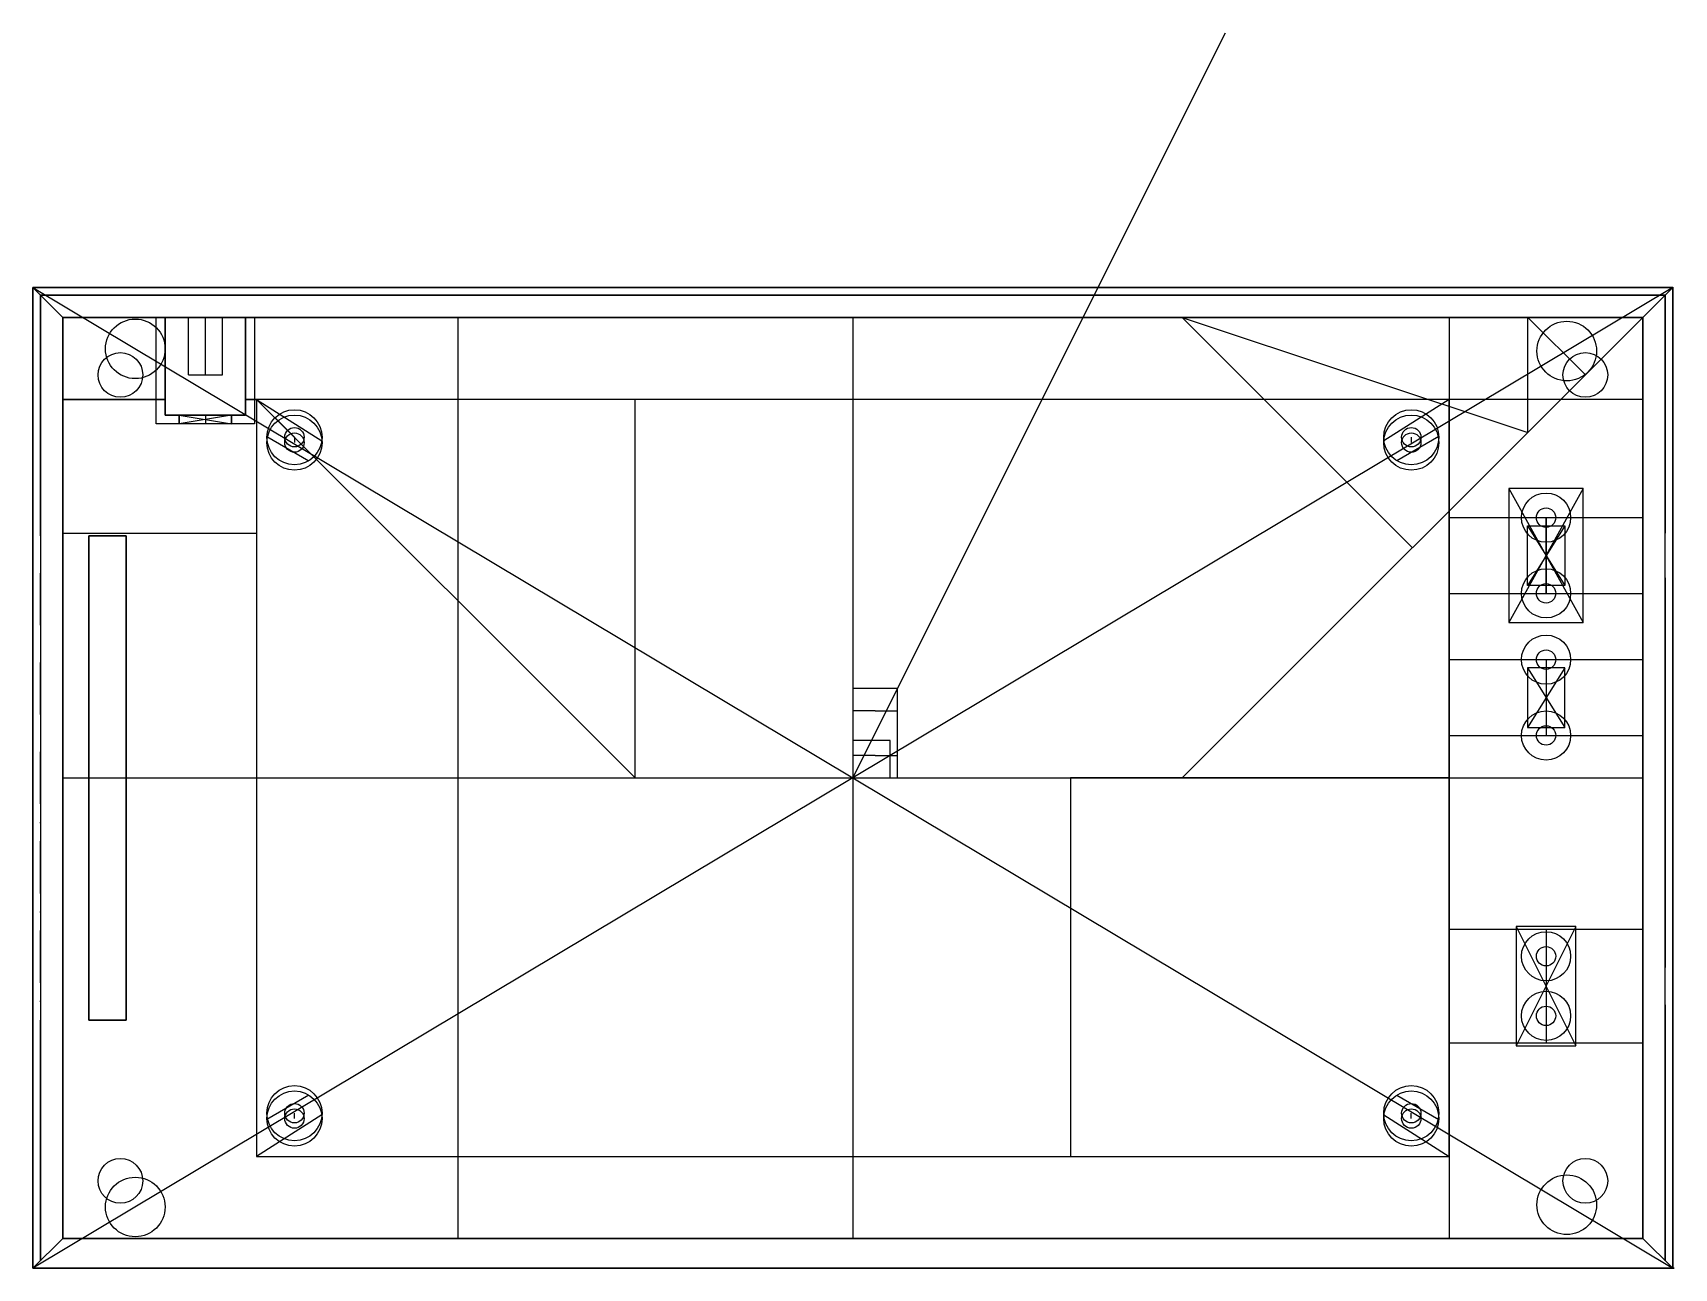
# Model space of a CAD drawing. Header units: centimetres. Extents: x -11 to 11, y -6.6 to 10.
import ezdxf

# ---------------------------------------------------------------- set-up
doc = ezdxf.new("R2010")
doc.units = ezdxf.units.CM
doc.header["$MEASUREMENT"] = 0
for name, color, linetype in [('Unteres Gehäuse v20_Sketch11', 7, 'Continuous'), ('Unteres Gehäuse v20_Sketch15', 7, 'Continuous'), ('Unteres Gehäuse v20_Sketch16', 7, 'Continuous'), ('Unteres Gehäuse v20_Sketch18', 7, 'Continuous'), ('Unteres Gehäuse v20_Sketch19', 7, 'Continuous'), ('Unteres Gehäuse v20_Sketch2', 7, 'Continuous'), ('Unteres Gehäuse v20_Sketch20', 7, 'Continuous'), ('Unteres Gehäuse v20_Sketch21', 7, 'Continuous'), ('Unteres Gehäuse v20_Sketch22', 7, 'Continuous'), ('Unteres Gehäuse v20_Sketch24', 7, 'Continuous'), ('Unteres Gehäuse v20_Sketch25', 7, 'Continuous'), ('Unteres Gehäuse v20_Sketch26', 7, 'Continuous'), ('Unteres Gehäuse v20_Sketch27', 7, 'Continuous'), ('Unteres Gehäuse v20_Sketch28', 7, 'Continuous'), ('Unteres Gehäuse v20_Sketch29', 7, 'Continuous'), ('Unteres Gehäuse v20_Sketch3', 7, 'Continuous'), ('Unteres Gehäuse v20_Sketch30', 7, 'Continuous'), ('Unteres Gehäuse v20_Sketch31', 7, 'Continuous'), ('Unteres Gehäuse v20_Sketch32', 7, 'Continuous'), ('Unteres Gehäuse v20_Sketch33', 7, 'Continuous'), ('Unteres Gehäuse v20_Sketch4', 7, 'Continuous'), ('Unteres Gehäuse v20_Sketch40', 7, 'Continuous'), ('Unteres Gehäuse v20_Sketch41', 7, 'Continuous'), ('Unteres Gehäuse v20_Sketch42', 7, 'Continuous'), ('Unteres Gehäuse v20_Sketch5', 7, 'Continuous'), ('Unteres Gehäuse v20_Sketch7', 7, 'Continuous'), ('Unteres Gehäuse v20_Sketch8', 7, 'Continuous'), ('Unteres Gehäuse v20_Sketch9', 7, 'Continuous')]:
    doc.layers.add(name, color=color, linetype=linetype)

msp = doc.modelspace()

# ---------------------------------------------------------------- linework, layer by layer
at = {"layer": 'Unteres Gehäuse v20_Sketch11'}
for p, q in [((0, 0.5), (0, 0)), ((0.5, 0.5), (0, 0.5)), ((0.5, 0), (0.5, 0.5)), ((0, 0), (0.5, 0))]:
    msp.add_line(p, q, dxfattribs=at)
msp.add_point((0, 0), dxfattribs=at)
at = {"layer": 'Unteres Gehäuse v20_Sketch15'}
msp.add_line((0, 0), (5, 10), dxfattribs=at)
msp.add_point((0, 0), dxfattribs=at)
at = {"layer": 'Unteres Gehäuse v20_Sketch16'}
for p, q in [((-10.6, 6.18, 0.25), (0, 6.18, 0.25)), ((-10.6, 6.18, 0.25), (-10.6, -6.18, 0.25)), ((-10.6, -6.18, 0.25), (-10.6, 6.18, 0.25)), ((10.6, 6.18, 0.25), (-10.6, 6.18, 0.25)), ((-5.3, 6.18, 0.25), (-5.3, -6.18, 0.25)), ((0, 6.18, 0.25), (0, -6.18, 0.25)), ((10.6, -6.18, 0.25), (10.6, 6.18, 0.25)), ((-10.25, 3.25, 0.25), (-10.25, -3.25, 0.25)), ((-9.75, 3.25, 0.25), (-10.25, 3.25, 0.25)), ((-9.75, -3.25, 0.25), (-9.75, 3.25, 0.25)), ((-10.25, -3.25, 0.25), (-9.75, -3.25, 0.25)), ((0, -6.18, 0.25), (-10.6, -6.18, 0.25)), ((-10.6, -6.18, 0.25), (10.6, -6.18, 0.25))]:
    msp.add_line(p, q, dxfattribs=at)
for centre, radius in [((-9.827, 5.408, 0.25), 0.3), ((9.827, 5.408, 0.25), 0.3), ((-7.492, 4.572, 0.25), 0.37), ((7.492, 4.572, 0.25), 0.37), ((-7.492, -4.572, 0.25), 0.37), ((7.492, -4.572, 0.25), 0.37), ((-9.827, -5.408, 0.25), 0.3), ((9.827, -5.408, 0.25), 0.3)]:
    msp.add_circle(centre, radius, dxfattribs=at)
msp.add_point((0, 0, 0.25), dxfattribs=at)
at = {"layer": 'Unteres Gehäuse v20_Sketch18'}
for p, q in [((-11, -6.58, 2.82), (-11, 6.58, 2.82)), ((-11, 6.58), (-11, -6.58)), ((-11, 6.58, 2.32), (-11, 6.58)), ((-11, 6.58), (-11, -6.58)), ((-11, -6.58, 2.33), (-11, 6.58, 2.33)), ((-11, 6.58, 2.82), (-11, 6.58)), ((-11, 6.58, 2.32), (-11, -6.58, 2.32)), ((-11, 5.556, 1.745), (-11, 6.58, 1.745)), ((-11, 4.532, 1.16), (-11, 6.58, 1.16)), ((-11, 5.556, 1.745), (-11, 5.556, 2.33)), ((-11, 4.532, 2.32), (-11, 4.532)), ((-11, 3.35, 1.58), (-11, 3.35, 0.98)), ((-11, 3.35, 0.98), (-11, 3, 0.98)), ((-11, -3.35, 1.58), (-11, 3.35, 1.58)), ((-11, 3.35, 0.98), (-11, -3.35, 0.98)), ((-11, 3.25, 0.98), (-11, 2.75, 0.98)), ((-11, 3.25, 0.98), (-11, 3.25, 2.82)), ((-11, 2.75, 2.82), (-11, 3.25, 2.82)), ((-11, 3.25, 2.82), (-11, 3.25, 0.98)), ((-11, 3, 0.98), (-11, 3.25, 0.98)), ((-11, 3, 0.98), (-11, 1.8, 0.98)), ((-11, 3, 0.98), (-11, 2.75, 0.98)), ((-11, 2.75, 0.98), (-11, 2.75, 2.82)), ((-11, 2.75, 0.98), (-11, 2.75, 2.82)), ((-11, 2.05, 0.98), (-11, 1.55, 0.98)), ((-11, 1.8, 0.98), (-11, 2.05, 0.98)), ((-11, 2.05, 2.82), (-11, 2.05, 0.98)), ((-11, 1.55, 2.82), (-11, 2.05, 2.82)), ((-11, 1.8, 0.98), (-11, 0.6, 0.98)), ((-11, 1.8, 0.98), (-11, 1.55, 0.98)), ((-11, 1.55, 0.98), (-11, 1.55, 2.82)), ((-11, 1.55, 0.98), (-11, 1.55, 2.82)), ((-11, 0.85, 0.98), (-11, 0.35, 0.98)), ((-11, 0.35, 2.82), (-11, 0.85, 2.82)), ((-11, 0.6, 0.98), (-11, 0.85, 0.98)), ((-11, 0.85, 2.82), (-11, 0.85, 0.98)), ((-11, 0.6, 0.98), (-11, -0.6, 0.98)), ((-11, 0.6, 0.98), (-11, 0.35, 0.98)), ((-11, 0.35, 0.98), (-11, 0.35, 2.82)), ((-11, 0.35, 0.98), (-11, 0.35, 2.82)), ((-11, 0), (-11, 0, 1.28)), ((-11, 0, 2.82), (-11, 0, 2.32)), ((-11, -0.6, 0.98), (-11, -0.35, 0.98)), ((-11, -0.35, 2.82), (-11, -0.35, 0.98)), ((-11, -0.85, 2.82), (-11, -0.35, 2.82)), ((-11, -0.35, 0.98), (-11, -0.85, 0.98)), ((-11, -0.6, 0.98), (-11, -1.8, 0.98)), ((-11, -0.6, 0.98), (-11, -0.85, 0.98)), ((-11, -0.85, 0.98), (-11, -0.85, 2.82)), ((-11, -0.85, 0.98), (-11, -0.85, 2.82)), ((-11, -1.8, 0.98), (-11, -1.55, 0.98)), ((-11, -1.55, 0.98), (-11, -2.05, 0.98)), ((-11, -1.55, 2.82), (-11, -1.55, 0.98)), ((-11, -2.05, 2.82), (-11, -1.55, 2.82)), ((-11, -1.8, 0.98), (-11, -3, 0.98)), ((-11, -1.8, 0.98), (-11, -2.05, 0.98)), ((-11, -2.05, 0.98), (-11, -2.05, 2.82)), ((-11, -2.05, 0.98), (-11, -2.05, 2.82)), ((-11, -3.25, 2.82), (-11, -2.75, 2.82)), ((-11, -2.75, 2.82), (-11, -2.75, 0.98)), ((-11, -3, 0.98), (-11, -2.75, 0.98)), ((-11, -2.75, 0.98), (-11, -3.25, 0.98)), ((-11, -3, 0.98), (-11, -3.35, 0.98)), ((-11, -3, 0.98), (-11, -3.25, 0.98)), ((-11, -3.25, 0.98), (-11, -3.25, 2.82)), ((-11, -3.25, 0.98), (-11, -3.25, 2.82)), ((-11, -3.35, 0.98), (-11, -3.35, 1.58)), ((-11, -6.58), (-11, -6.58, 2.32)), ((-11, -6.58), (-11, -6.58, 2.82))]:
    msp.add_line(p, q, dxfattribs=at)
at = {"layer": 'Unteres Gehäuse v20_Sketch18', "extrusion": (-1, 0, 0)}
for centre in [(-5.556, 2.038, 11), (5.556, 2.038, 11)]:
    msp.add_circle(centre, 0.13, dxfattribs=at)
for centre, start, end in [((-6.08, 2.32, 11), 178.8423, 180), ((6.08, 2.32, 11), 0, 1.1577)]:
    msp.add_arc(centre, 0.5, start, end, dxfattribs=at)
at = {"layer": 'Unteres Gehäuse v20_Sketch18'}
for p in [(-11, 0, 1.28), (-11, 0)]:
    msp.add_point(p, dxfattribs=at)
at = {"layer": 'Unteres Gehäuse v20_Sketch19'}
for p, q in [((-11, -6.58), (0, -6.58)), ((-11, -6.58, 2.32), (-11, -6.58)), ((-11, -6.58, 2.32), (-11, -6.58)), ((0, -6.58, 2.32), (-11, -6.58, 2.32)), ((-11, -6.58), (11, -6.58)), ((11, -6.58, 2.32), (-11, -6.58, 2.32)), ((-11, -6.58, 2.32), (-5.5, -6.58)), ((-5.5, -6.58, 2.32), (-11, -6.58)), ((-5.5, -6.58, 1.16), (-11, -6.58, 1.16)), ((-8.25, -6.58, 1.16), (-8.25, -6.58, 2.32)), ((-5.5, -6.58), (-5.5, -6.58, 2.32)), ((0, -6.58), (0, -6.58, 2.32)), ((11, -6.58), (11, -6.58, 2.32))]:
    msp.add_line(p, q, dxfattribs=at)
at = {"layer": 'Unteres Gehäuse v20_Sketch19', "extrusion": (-4.03717e-17, -1, 0)}
msp.add_circle((-8.25, 1.74, 6.58), 0.4, dxfattribs=at)
at = {"layer": 'Unteres Gehäuse v20_Sketch19'}
msp.add_point((0, -6.58), dxfattribs=at)
at = {"layer": 'Unteres Gehäuse v20_Sketch2'}
for p, q in [((-11, 6.58, 0.25), (-11, -6.58, 0.25)), ((11, 6.58, 0.25), (-11, 6.58, 0.25)), ((11, -6.58, 0.25), (11, 6.58, 0.25)), ((-8, 5.08, 0.25), (-7.492, 4.572, 0.25)), ((-2.92, 0, 0.25), (-8, 5.08, 0.25)), ((-8, 5.08, 0.25), (-8, -5.08, 0.25)), ((8, 5.08, 0.25), (-8, 5.08, 0.25)), ((-2.92, 0, 0.25), (-2.92, 5.08, 0.25)), ((0, 5.08, 0.25), (0, -5.08, 0.25)), ((8, -5.08, 0.25), (8, 5.08, 0.25)), ((-8, 0, 0.25), (-2.92, 0, 0.25)), ((-8, 0, 0.25), (8, 0, 0.25)), ((-8, -5.08, 0.25), (8, -5.08, 0.25)), ((-11, -6.58, 0.25), (11, -6.58, 0.25))]:
    msp.add_line(p, q, dxfattribs=at)
for centre, radius in [((-9.627, 5.759, 0.25), 0.4), ((9.578, 5.729, 0.25), 0.4), ((-7.492, 4.572, 0.25), 0.37), ((7.492, 4.572, 0.25), 0.37), ((-7.492, 4.572, 0.25), 0.13), ((7.492, 4.572, 0.25), 0.13), ((-7.492, -4.572, 0.25), 0.37), ((7.492, -4.572, 0.25), 0.37), ((-7.492, -4.572, 0.25), 0.13), ((7.492, -4.572, 0.25), 0.13), ((-9.627, -5.759, 0.25), 0.4), ((9.578, -5.729, 0.25), 0.4)]:
    msp.add_circle(centre, radius, dxfattribs=at)
msp.add_point((0, 0, 0.25), dxfattribs=at)
msp.add_point((0, 0, 0.25), dxfattribs=at)
at = {"layer": 'Unteres Gehäuse v20_Sketch20'}
for p, q in [((10.6, 6.18, 0.25), (-10.6, 6.18, 0.25)), ((-10.6, 6.18, 0.25), (-10.6, -6.18, 0.25)), ((10.6, 6.18, 0.25), (8, 6.18, 0.25)), ((8, 6.18, 0.25), (8, -6.18, 0.25)), ((10.6, -6.18, 0.25), (10.6, 6.18, 0.25)), ((10.6, -6.18, 0.25), (10.6, 6.18, 0.25)), ((-8, 5.08, 0.25), (-8, -5.08, 0.25)), ((-8, 5.08, 0.25), (-7.125, 4.524, 0.25)), ((8, 5.08, 0.25), (-8, 5.08, 0.25)), ((8, 5.08, 0.25), (7.125, 4.524, 0.25)), ((8, -5.08, 0.25), (8, 5.08, 0.25)), ((8, 5.08, 0.25), (8, 3.493, 0.25)), ((8, 3.493, 0.25), (10.6, 3.493, 0.25)), ((8, 3.493, 0.25), (8, 2.477, 0.25)), ((9.55, 3.385, 0.25), (9.05, 2.584, 0.25)), ((9.05, 3.385, 0.25), (9.55, 3.385, 0.25)), ((9.05, 2.584, 0.25), (9.05, 3.385, 0.25)), ((9.05, 3.385, 0.25), (9.55, 2.584, 0.25)), ((9.3, 2.477, 0.25), (9.3, 3.493, 0.25)), ((9.55, 3.385, 0.25), (9.55, 2.584, 0.25)), ((-10.25, 3.25, 0.25), (-9.75, 3.25, 0.25)), ((-10.25, -3.25, 0.25), (-10.25, 3.25, 0.25)), ((-9.75, 3.25, 0.25), (-9.75, -3.25, 0.25)), ((8, 2.477, 0.25), (8, 1.587, 0.25)), ((8, 2.477, 0.25), (10.6, 2.477, 0.25)), ((9.55, 2.584, 0.25), (9.05, 2.584, 0.25)), ((8, 1.587, 0.25), (8, 0.57, 0.25)), ((8, 1.587, 0.25), (10.6, 1.587, 0.25)), ((9.3, 1.587, 0.25), (9.3, 0.57, 0.25)), ((9.05, 1.478, 0.25), (9.55, 0.678, 0.25)), ((9.55, 1.478, 0.25), (9.05, 0.678, 0.25)), ((9.55, 1.478, 0.25), (9.05, 1.478, 0.25)), ((9.05, 1.478, 0.25), (9.05, 0.678, 0.25)), ((9.55, 0.678, 0.25), (9.55, 1.478, 0.25)), ((9.05, 0.678, 0.25), (9.55, 0.678, 0.25)), ((8, 0.57, 0.25), (10.6, 0.57, 0.25)), ((8, 0, 0.25), (2.92, 0, 0.25)), ((2.92, 0, 0.25), (2.92, -5.08, 0.25)), ((8, -2.032, 0.25), (10.6, -2.032, 0.25)), ((8, -3.556, 0.25), (8, -2.032, 0.25)), ((9.3, -2.032, 0.25), (9.3, -2.394, 0.25)), ((9.3, -2.394, 0.25), (9.3, -3.194, 0.25)), ((-9.75, -3.25, 0.25), (-10.25, -3.25, 0.25)), ((9.3, -3.194, 0.25), (9.3, -3.556, 0.25)), ((8, -3.556, 0.25), (10.6, -3.556, 0.25)), ((8, -5.08, 0.25), (8, -3.556, 0.25)), ((-7.125, -4.524, 0.25), (-8, -5.08, 0.25)), ((7.125, -4.524, 0.25), (8, -5.08, 0.25)), ((-8, -5.08, 0.25), (8, -5.08, 0.25)), ((-10.6, -6.18, 0.25), (10.6, -6.18, 0.25)), ((8, -6.18, 0.25), (10.6, -6.18, 0.25))]:
    msp.add_line(p, q, dxfattribs=at)
for centre, radius in [((-9.827, 5.408, 0.25), 0.3), ((9.827, 5.408, 0.25), 0.3), ((-7.492, 4.572, 0.25), 0.37), ((7.492, 4.572, 0.25), 0.37), ((9.3, 3.493, 0.25), 0.33), ((9.3, 3.493, 0.25), 0.13), ((9.3, 2.477, 0.25), 0.33), ((9.3, 2.477, 0.25), 0.13), ((9.3, 1.587, 0.25), 0.33), ((9.3, 1.587, 0.25), 0.13), ((9.3, 0.57, 0.25), 0.33), ((9.3, 0.57, 0.25), 0.13), ((9.3, -2.394, 0.25), 0.33), ((9.3, -2.394, 0.25), 0.13), ((9.3, -3.194, 0.25), 0.33), ((9.3, -3.194, 0.25), 0.13), ((-7.492, -4.572, 0.25), 0.37), ((7.492, -4.572, 0.25), 0.37), ((-9.827, -5.408, 0.25), 0.3), ((9.827, -5.408, 0.25), 0.3)]:
    msp.add_circle(centre, radius, dxfattribs=at)
for p in [(9.3, 2.985, 0.25), (9.3, 1.078, 0.25), (0, 0, 0.25)]:
    msp.add_point(p, dxfattribs=at)
at = {"layer": 'Unteres Gehäuse v20_Sketch21'}
for p, q in [((-11, 6.58, 1.165), (-11, -6.58, 1.16)), ((-11, 6.58, 2.33), (-11, -6.58, 2.33)), ((-11, 6.58), (-11, -6.58)), ((-11, 3.25, 2.33), (-11, 6.58, 2.33)), ((-11, 6.58, 2.32), (-11, 6.58)), ((-11, -6.58), (-11, 6.58)), ((-11, 6.58), (-11, 6.58, 2.33)), ((-11, 2.75, 0.98), (-11, 3.25, 0.98)), ((-11, 3.25, 0.98), (-11, 3.25, 2.33)), ((-11, 3, 0.98), (-11, 3, 1.23)), ((-11, 2.75, 2.33), (-11, 2.75, 0.98)), ((-11, 2.05, 2.33), (-11, 2.75, 2.33)), ((-11, 2.05, 0.98), (-11, 2.05, 2.33)), ((-11, 1.55, 0.98), (-11, 2.05, 0.98)), ((-11, 1.8, 0.98), (-11, 1.8, 1.23)), ((-11, 1.55, 2.33), (-11, 1.55, 0.98)), ((-11, 0.85, 2.33), (-11, 1.55, 2.33)), ((-11, 0.85, 0.98), (-11, 0.85, 2.33)), ((-11, 0.35, 0.98), (-11, 0.85, 0.98)), ((-11, 0.6, 0.98), (-11, 0.6, 1.23)), ((-11, 0.35, 2.33), (-11, 0.35, 0.98)), ((-11, -0.35, 2.33), (-11, 0.35, 2.33)), ((-11, -0.35, 0.98), (-11, -0.35, 2.33)), ((-11, -0.85, 0.98), (-11, -0.35, 0.98)), ((-11, -0.6, 0.98), (-11, -0.6, 1.23)), ((-11, -1.55, 2.33), (-11, -0.85, 2.33)), ((-11, -0.85, 2.33), (-11, -0.85, 0.98)), ((-11, -1.55, 0.98), (-11, -1.55, 2.33)), ((-11, -2.05, 0.98), (-11, -1.55, 0.98)), ((-11, -1.8, 0.98), (-11, -1.8, 1.23)), ((-11, -2.05, 2.33), (-11, -2.05, 0.98)), ((-11, -2.75, 2.33), (-11, -2.05, 2.33)), ((-11, -3.25, 0.98), (-11, -2.75, 0.98)), ((-11, -2.75, 0.98), (-11, -2.75, 2.33)), ((-11, -3, 0.98), (-11, -3, 1.23)), ((-11, -6.58, 2.33), (-11, -3.25, 2.33)), ((-11, -3.25, 2.33), (-11, -3.25, 0.98)), ((-11, -6.58, 2.33), (-11, -6.58)), ((-11, -6.58), (-11, -6.58, 2.32))]:
    msp.add_line(p, q, dxfattribs=at)
at = {"layer": 'Unteres Gehäuse v20_Sketch21', "extrusion": (-1, 0, 0)}
for centre in [(-5.556, 2.038, 11), (5.556, 2.038, 11)]:
    msp.add_circle(centre, 0.13, dxfattribs=at)
for centre, radius, start, end in [((-6.08, 2.32, 11), 0.5, 178.8423, 180), ((-3, 1.23, 11), 0.25, 180, 0), ((-1.8, 1.23, 11), 0.25, 180, 0), ((-0.6, 1.23, 11), 0.25, 180, 0), ((0.6, 1.23, 11), 0.25, 180, 0), ((1.8, 1.23, 11), 0.25, 180, 0), ((3, 1.23, 11), 0.25, 180, 0), ((6.08, 2.32, 11), 0.5, 0, 1.1577)]:
    msp.add_arc(centre, radius, start, end, dxfattribs=at)
at = {"layer": 'Unteres Gehäuse v20_Sketch21'}
msp.add_point((-11, 0), dxfattribs=at)
at = {"layer": 'Unteres Gehäuse v20_Sketch22'}
for p, q in [((11, 6.58), (11, 6.58, 2.32)), ((11, 6.58, 2.33), (11, -6.58, 2.33)), ((11, -6.58), (11, 6.58)), ((11, -5.08, 0.42), (11, 5.08, 0.42)), ((11, 5.08), (11, 5.08, 0.42)), ((11, 0), (11, 5.08)), ((11, 5.08, 0.42), (11, 5.08, 2.82)), ((11, 5.08), (11, 5.08, 2.82)), ((11, 5.08, 0.42), (11, 3.493, 0.42)), ((11, 5.08, 0.42), (11, -5.08, 0.42)), ((11, 5.08, 2.82), (11, -5.08, 2.82)), ((11, 3.493, 0.42), (11, 2.985, 0.42)), ((11, 3.284, 2.82), (11, 2.684, 2.82)), ((11, 3.284, 2.82), (11, 2.684, 0.42)), ((11, 2.684, 2.82), (11, 3.284, 0.42)), ((11, 2.684, 0.42), (11, 3.284, 0.42)), ((11, 3.284, 1.28), (11, 3.284, 2.82)), ((11, 2.985, 0.42), (11, 2.985, 1.28)), ((11, 2.985, 0.42), (11, 2.985, 2.82)), ((11, 2.985, 1.28), (11, 1.078, 1.28)), ((11, 2.684, 2.82), (11, 2.684, 1.28)), ((11, 1.378, 1.28), (11, 1.378, 2.82)), ((11, 0.778, 0.42), (11, 1.378, 0.42)), ((11, 1.378, 2.82), (11, 0.778, 2.82)), ((11, 1.378, 2.82), (11, 0.778, 0.42)), ((11, 0.778, 2.82), (11, 1.378, 0.42)), ((11, 1.078, 0.42), (11, 1.078, 2.82)), ((11, 0.778, 2.82), (11, 0.778, 1.28)), ((11, 0), (11, 0, 0.42)), ((11, 0), (11, -5.08)), ((11, -2.794, 0.42), (11, -2.032, 0.42)), ((11, -2.032, 0.42), (11, -2.032, 2.82)), ((11, -2.544, 2.82), (11, -3.044, 2.82)), ((11, -3.044, 0.42), (11, -2.544, 0.42)), ((11, -2.544, 1.26), (11, -2.544, 2.82)), ((11, -2.794, 0.42), (11, -3.556, 0.42)), ((11, -2.794, 0.42), (11, -2.794, 1.01)), ((11, -2.794, 1.01), (11, -2.794, 1.26)), ((11, -5.08, 0.42), (11, -2.794, 0.42)), ((11, -3.044, 2.82), (11, -3.044, 1.26)), ((11, -5.08), (11, -5.08, 0.42)), ((11, -5.08, 2.82), (11, -5.08, 0.42)), ((11, -6.58, 2.32), (11, -6.58))]:
    msp.add_line(p, q, dxfattribs=at)
at = {"layer": 'Unteres Gehäuse v20_Sketch22', "extrusion": (1, 0, 0)}
for centre in [(5.556, 2.038, 11), (-5.556, 2.038, 11)]:
    msp.add_circle(centre, 0.13, dxfattribs=at)
for centre, radius, start, end in [((6.08, 2.32, 11), 0.5, 0, 1.1577), ((2.985, 1.28, 11), 0.3, 180, 0), ((1.078, 1.28, 11), 0.3, 180, 0), ((-2.794, 1.26, 11), 0.25, 180, 0), ((-6.08, 2.32, 11), 0.5, 178.8423, 180)]:
    msp.add_arc(centre, radius, start, end, dxfattribs=at)
at = {"layer": 'Unteres Gehäuse v20_Sketch22'}
for p in [(11, 2.985, 1.62), (11, 1.078, 1.62), (11, 0)]:
    msp.add_point(p, dxfattribs=at)
at = {"layer": 'Unteres Gehäuse v20_Sketch24'}
for p, q in [((11, -6.58), (-11.002, -6.58)), ((-11.002, -6.58), (-11.002, -6.58, 2.833)), ((-11.002, -6.58, 2.833), (11, -6.58, 2.833)), ((-11, -6.58), (11, -6.58)), ((11, -6.58, 2.32), (-11, -6.58, 2.32)), ((-11, -6.58, 2.32), (-11, -6.58)), ((-0.001, -6.58), (-8.001, -6.58)), ((-8.001, -6.58), (7.999, -6.58)), ((7.999, -6.58, 2.833), (-8.001, -6.58, 2.833)), ((-8.001, -6.58, 2.833), (-8.001, -6.58)), ((-0.001, -6.58), (7.999, -6.58)), ((3.935, -6.58, 1.01), (0.129, -6.58, 1.01)), ((0.379, -6.58, 0.76), (0.129, -6.58, 0.76)), ((0.629, -6.58, 2.833), (0.129, -6.58, 2.833)), ((0.129, -6.58, 1.01), (0.629, -6.58, 1.01)), ((0.129, -6.58, 2.833), (0.129, -6.58, 1.01)), ((0.379, -6.58, 2.833), (0.629, -6.58, 2.833)), ((0.379, -6.58, 0.76), (0.379, -6.58, 2.833)), ((1.907, -6.58, 0.76), (0.379, -6.58, 0.76)), ((0.629, -6.58, 1.01), (0.629, -6.58, 2.833)), ((2.407, -6.58, 2.833), (1.907, -6.58, 2.833)), ((1.907, -6.58, 1.01), (2.407, -6.58, 1.01)), ((1.907, -6.58, 2.833), (1.907, -6.58, 1.01)), ((2.157, -6.58, 2.833), (2.407, -6.58, 2.833)), ((2.157, -6.58, 0.76), (2.157, -6.58, 2.833)), ((3.935, -6.58, 0.76), (2.407, -6.58, 0.76)), ((2.407, -6.58, 1.01), (2.407, -6.58, 2.833)), ((3.935, -6.58, 0.76), (3.685, -6.58, 0.76)), ((4.185, -6.58, 2.833), (3.685, -6.58, 2.833)), ((3.935, -6.58, 1.01), (3.685, -6.58, 1.01)), ((3.685, -6.58, 2.833), (3.685, -6.58, 1.01)), ((3.935, -6.58, 2.833), (4.185, -6.58, 2.833)), ((3.935, -6.58, 1.01), (4.185, -6.58, 1.01)), ((3.935, -6.58), (3.935, -6.58, 1.01)), ((3.935, -6.58), (3.935, -6.58, 0.76)), ((3.935, -6.58), (3.935, -6.58, 2.833)), ((7.999, -6.58), (3.935, -6.58)), ((4.185, -6.58, 1.01), (4.185, -6.58, 2.833)), ((7.999, -6.58), (7.999, -6.58, 2.833)), ((11, -6.58, 2.833), (11, -6.58)), ((11, -6.58), (11, -6.58, 2.32))]:
    msp.add_line(p, q, dxfattribs=at)
at = {"layer": 'Unteres Gehäuse v20_Sketch24', "extrusion": (-4.03717e-17, -1, 0)}
msp.add_circle((-8.25, 1.74, 6.58), 0.4, dxfattribs=at)
at = {"layer": 'Unteres Gehäuse v20_Sketch25'}
for p, q in [((11.019, -6.58, 3.987), (-11, -6.58, 3.987)), ((-11, -6.58, 0.01), (11.019, -6.58, 0.01)), ((11, -6.58, 2.33), (-11, -6.58, 2.33)), ((-11, -6.58, 0.01), (11, -6.58, 0.01)), ((-11, -6.58, 2.33), (-11, -6.58, 0.01)), ((-11, -6.58, 3.987), (-11, -6.58, 0.01)), ((11, -6.58, 0.01), (11, -6.58, 2.33)), ((11.019, -6.58, 0.01), (11.019, -6.58, 3.987))]:
    msp.add_line(p, q, dxfattribs=at)
at = {"layer": 'Unteres Gehäuse v20_Sketch25', "extrusion": (-4.03717e-17, -1, 0)}
msp.add_circle((-8.25, 1.75, 6.58), 0.4, dxfattribs=at)
at = {"layer": 'Unteres Gehäuse v20_Sketch25'}
msp.add_point((0, -6.58), dxfattribs=at)
at = {"layer": 'Unteres Gehäuse v20_Sketch26'}
for p, q in [((11, -6.48, 0.01), (11, 6.587, 0.01)), ((11, 6.587, 0.01), (11, 6.587, 3.976)), ((11, 6.587, 3.976), (11, -6.48, 3.976)), ((11, 6.58, 0.01), (11, 6.58, 2.33)), ((11, -6.48, 0.01), (11, 6.58, 0.01)), ((11, 6.58, 2.34), (11, 3.284, 2.34)), ((11, 3.284, 2.34), (11, 3.284, 1.29)), ((11, 2.684, 2.34), (11, 1.378, 2.34)), ((11, 2.684, 1.29), (11, 2.684, 2.34)), ((11, 1.378, 2.34), (11, 1.378, 1.29)), ((11, 0.778, 1.29), (11, 0.778, 2.34)), ((11, 0.778, 2.34), (11, -2.544, 2.34)), ((11, -2.544, 2.34), (11, -2.544, 1.27)), ((11, -3.044, 1.27), (11, -3.044, 2.34)), ((11, -3.044, 2.34), (11, -6.48, 2.34)), ((11, -6.48, 2.34), (11, -6.48, 0.01)), ((11, -6.48, 3.976), (11, -6.48, 0.01))]:
    msp.add_line(p, q, dxfattribs=at)
at = {"layer": 'Unteres Gehäuse v20_Sketch26', "extrusion": (1, 0, 0)}
for centre in [(5.556, 2.047, 11), (-5.556, 2.047, 11)]:
    msp.add_circle(centre, 0.13, dxfattribs=at)
for centre, radius, start, end in [((6.08, 2.33, 11), 0.5, 0, 1.1577), ((2.985, 1.29, 11), 0.3, 180, 0), ((1.078, 1.29, 11), 0.3, 180, 0), ((-2.794, 1.27, 11), 0.25, 180, 360)]:
    msp.add_arc(centre, radius, start, end, dxfattribs=at)
at = {"layer": 'Unteres Gehäuse v20_Sketch26'}
msp.add_point((11, 0), dxfattribs=at)
at = {"layer": 'Unteres Gehäuse v20_Sketch27'}
for p, q in [((-11.002, 6.58, 0.01), (-11.002, 6.58, 3)), ((10.9, 6.58, 0.01), (-11.002, 6.58, 0.01)), ((-11.002, 6.58, 3), (10.9, 6.58, 3)), ((-11, 6.58, 0.01), (-11, 6.58, 2.33)), ((10.9, 6.58, 0.01), (-11, 6.58, 0.01)), ((-11, 6.58, 2.33), (10.9, 6.58, 2.33)), ((10.9, 6.58, 2.33), (10.9, 6.58, 0.01)), ((10.9, 6.58, 3), (10.9, 6.58, 0.01))]:
    msp.add_line(p, q, dxfattribs=at)
msp.add_point((0, 6.58), dxfattribs=at)
at = {"layer": 'Unteres Gehäuse v20_Sketch28'}
for p, q in [((-11, 3.25, 2.34), (-11, 6.48, 2.34)), ((-11, 6.48, 0.01), (-11, -6.48, 0.01)), ((-11, 6.48, 0.01), (-11, -6.499, 0.01)), ((-11, -6.499, 3.262), (-11, 6.48, 3.262)), ((-11, 6.48, 3.262), (-11, 6.48, 0.01)), ((-11, 6.48, 2.34), (-11, 6.48, 0.01)), ((-11, 3.25, 1.24), (-11, 3.25, 2.34)), ((-11, 2.75, 2.34), (-11, 2.75, 1.24)), ((-11, 2.05, 2.34), (-11, 2.75, 2.34)), ((-11, 2.05, 1.24), (-11, 2.05, 2.34)), ((-11, 0.85, 2.34), (-11, 1.55, 2.34)), ((-11, 1.55, 2.34), (-11, 1.55, 1.24)), ((-11, 0.85, 1.24), (-11, 0.85, 2.34)), ((-11, -0.35, 2.34), (-11, 0.35, 2.34)), ((-11, 0.35, 2.34), (-11, 0.35, 1.24)), ((-11, -0.35, 1.24), (-11, -0.35, 2.34)), ((-11, -0.607, 0.99), (-11, -0.593, 0.99)), ((-11, -0.85, 2.34), (-11, -0.85, 1.23)), ((-11, -1.55, 2.34), (-11, -0.85, 2.34)), ((-11, -1.55, 1.24), (-11, -1.55, 2.34)), ((-11, -1.807, 0.99), (-11, -1.793, 0.99)), ((-11, -2.75, 2.34), (-11, -2.05, 2.34)), ((-11, -2.05, 2.34), (-11, -2.05, 1.23)), ((-11, -2.75, 1.24), (-11, -2.75, 2.34)), ((-11, -3.007, 0.99), (-11, -2.993, 0.99)), ((-11, -6.48, 2.34), (-11, -3.25, 2.34)), ((-11, -3.25, 2.34), (-11, -3.25, 1.23)), ((-11, -6.48, 0.01), (-11, -6.48, 2.34)), ((-11, -6.499, 0.01), (-11, -6.499, 3.262))]:
    msp.add_line(p, q, dxfattribs=at)
at = {"layer": 'Unteres Gehäuse v20_Sketch28', "extrusion": (-1, 0, 0)}
for centre in [(-5.556, 2.047, 11), (5.556, 2.047, 11)]:
    msp.add_circle(centre, 0.13, dxfattribs=at)
for centre, start, end in [((-3, 1.24, 11), 180, 0), ((-1.8, 1.24, 11), 180, 0), ((-0.6, 1.24, 11), 180, 0), ((0.6, 1.24, 11), 180, 268.4126), ((0.6, 1.24, 11), 271.5874, 357.7553), ((1.8, 1.24, 11), 180, 268.4126), ((1.8, 1.24, 11), 271.5874, 357.7553), ((3, 1.24, 11), 180, 268.4126), ((3, 1.24, 11), 271.5874, 357.7553)]:
    msp.add_arc(centre, 0.25, start, end, dxfattribs=at)
at = {"layer": 'Unteres Gehäuse v20_Sketch28'}
msp.add_point((-11, 0), dxfattribs=at)
at = {"layer": 'Unteres Gehäuse v20_Sketch29'}
for p, q in [((10.9, 6.48, 0.01), (10.9, 6.48, 2.63)), ((10.9, -6.48, 0.01), (10.9, 6.48, 0.01)), ((10.9, 6.472, 2.64), (10.9, 3.284, 2.64)), ((10.9, 5.556, 2.047), (10.9, 5.686, 2.047)), ((10.9, 5.686, 2.51), (10.9, 5.426, 2.51)), ((10.9, 5.426, 1.747), (10.9, 5.686, 1.747)), ((10.9, 5.686, 2.047), (10.9, 5.686, 1.747)), ((10.9, 5.426, 2.347), (10.9, 5.686, 2.347)), ((10.9, 5.686, 2.64), (10.9, 5.686, 2.51)), ((10.9, 5.686, 2.047), (10.9, 5.686, 2.64)), ((10.9, 5.426, 2.047), (10.9, 5.426, 2.64)), ((10.9, 5.426, 2.047), (10.9, 5.426, 1.747)), ((10.9, 5.426, 2.047), (10.9, 5.426, 2.347)), ((10.9, 3.284, 2.64), (10.9, 3.284, 1.29)), ((10.9, 2.684, 1.29), (10.9, 2.684, 2.64)), ((10.9, 2.684, 2.64), (10.9, 1.378, 2.64)), ((10.9, 1.378, 2.64), (10.9, 1.378, 1.29)), ((10.9, 0.778, 2.64), (10.9, -2.544, 2.64)), ((10.9, 0.778, 1.29), (10.9, 0.778, 2.64)), ((10.9, -2.544, 2.64), (10.9, -2.544, 1.27)), ((10.9, -3.044, 2.64), (10.9, -6.472, 2.64)), ((10.9, -3.044, 1.27), (10.9, -3.044, 2.64)), ((10.9, -5.426, 2.047), (10.9, -5.426, 2.347)), ((10.9, -5.426, 2.347), (10.9, -5.426, 1.747)), ((10.9, -5.426, 2.347), (10.9, -5.686, 2.347)), ((10.9, -5.426, 1.747), (10.9, -5.426, 2.047)), ((10.9, -5.686, 1.747), (10.9, -5.426, 1.747)), ((10.9, -5.556, 2.047), (10.9, -5.426, 2.047)), ((10.9, -5.556, 2.047), (10.9, -5.686, 2.047)), ((10.9, -5.686, 2.047), (10.9, -5.686, 2.347)), ((10.9, -5.686, 2.047), (10.9, -5.686, 1.747)), ((10.9, -5.686, 1.747), (10.9, -5.686, 2.347)), ((10.9, -6.48, 2.63), (10.9, -6.48, 0.01))]:
    msp.add_line(p, q, dxfattribs=at)
at = {"layer": 'Unteres Gehäuse v20_Sketch29', "extrusion": (1, 0, 0)}
for centre in [(5.556, 2.047, 10.9), (5.556, 2.047, 10.9), (-5.556, 2.047, 10.9), (-5.556, 2.047, 10.9)]:
    msp.add_circle(centre, 0.13, dxfattribs=at)
for centre, radius, start, end in [((6.08, 2.33, 10.9), 0.5, 36.8699, 38.331), ((5.556, 1.747, 10.9), 0.13, 180, 0), ((5.556, 2.347, 10.9), 0.13, 0, 180), ((2.985, 1.29, 10.9), 0.3, 180, 0), ((1.078, 1.29, 10.9), 0.3, 180, 0), ((-2.794, 1.27, 10.9), 0.25, 180, 0), ((-5.556, 1.747, 10.9), 0.13, 180, 0), ((-5.556, 2.347, 10.9), 0.13, 0, 180), ((-6.08, 2.33, 10.9), 0.5, 141.669, 143.1301)]:
    msp.add_arc(centre, radius, start, end, dxfattribs=at)
at = {"layer": 'Unteres Gehäuse v20_Sketch29'}
msp.add_point((10.9, 0), dxfattribs=at)
at = {"layer": 'Unteres Gehäuse v20_Sketch3'}
for p, q in [((-11, -6.58, 0.25), (-11, 6.58, 0.25)), ((11, 6.58, 0.25), (-11, 6.58, 0.25)), ((11, 6.58, 0.25), (-11, -6.58, 0.25)), ((-11, 6.58, 0.25), (11, 6.58, 0.25)), ((-11, 6.58, 0.25), (-11, -6.58, 0.25)), ((-11, 6.58, 0.25), (11, -6.58, 0.25)), ((11, -6.58, 0.25), (11, 6.58, 0.25)), ((11, 6.58, 0.25), (11, -6.58, 0.25)), ((-10.6, 6.18, 0.25), (10.6, 6.18, 0.25)), ((-10.6, -6.18, 0.25), (-10.6, 6.18, 0.25)), ((10.6, 6.18, 0.25), (10.6, -6.18, 0.25)), ((10.6, -6.18, 0.25), (-10.6, -6.18, 0.25)), ((11, -6.58, 0.25), (-11, -6.58, 0.25)), ((-11, -6.58, 0.25), (11, -6.58, 0.25))]:
    msp.add_line(p, q, dxfattribs=at)
for centre, radius in [((-9.627, 5.759, 0.25), 0.4), ((9.578, 5.729, 0.25), 0.4), ((-7.492, 4.572, 0.25), 0.37), ((7.492, 4.572, 0.25), 0.37), ((-7.492, -4.572, 0.25), 0.37), ((7.492, -4.572, 0.25), 0.37), ((-9.627, -5.759, 0.25), 0.4), ((9.578, -5.729, 0.25), 0.4)]:
    msp.add_circle(centre, radius, dxfattribs=at)
msp.add_point((0, 0, 0.25), dxfattribs=at)
msp.add_point((0, 0, 0.25), dxfattribs=at)
at = {"layer": 'Unteres Gehäuse v20_Sketch30'}
for p, q in [((-10.9, 6.48, 2.63), (-10.9, 6.48, 0.01)), ((-10.9, 6.48, 0.01), (-10.9, -6.48, 0.01)), ((-10.9, 3.25, 2.64), (-10.9, 6.472, 2.64)), ((-10.9, 5.686, 2.347), (-10.9, 5.686, 2.047)), ((-10.9, 5.686, 2.047), (-10.9, 5.686, 1.747)), ((-10.9, 5.686, 1.747), (-10.9, 5.426, 1.747)), ((-10.9, 5.426, 2.347), (-10.9, 5.686, 2.347)), ((-10.9, 5.686, 2.347), (-10.9, 5.686, 1.747)), ((-10.9, 5.556, 2.047), (-10.9, 5.686, 2.047)), ((-10.9, 5.556, 2.047), (-10.9, 5.426, 2.047)), ((-10.9, 5.426, 1.747), (-10.9, 5.426, 2.047)), ((-10.9, 5.426, 2.047), (-10.9, 5.426, 2.347)), ((-10.9, 5.426, 1.747), (-10.9, 5.426, 2.347)), ((-10.9, 3.25, 1.24), (-10.9, 3.25, 2.64)), ((-10.9, 2.75, 2.64), (-10.9, 2.75, 1.24)), ((-10.9, 2.05, 2.64), (-10.9, 2.75, 2.64)), ((-10.9, 2.05, 1.24), (-10.9, 2.05, 2.64)), ((-10.9, 0.85, 2.64), (-10.9, 1.55, 2.64)), ((-10.9, 1.55, 2.64), (-10.9, 1.55, 1.24)), ((-10.9, 0.85, 1.24), (-10.9, 0.85, 2.64)), ((-10.9, -0.35, 2.64), (-10.9, 0.35, 2.64)), ((-10.9, 0.35, 2.64), (-10.9, 0.35, 1.24)), ((-10.9, -0.35, 1.24), (-10.9, -0.35, 2.64)), ((-10.9, -0.607, 0.99), (-10.9, -0.593, 0.99)), ((-10.9, -1.55, 2.64), (-10.9, -0.85, 2.64)), ((-10.9, -0.85, 2.64), (-10.9, -0.85, 1.23)), ((-10.9, -1.55, 1.24), (-10.9, -1.55, 2.64)), ((-10.9, -1.807, 0.99), (-10.9, -1.793, 0.99)), ((-10.9, -2.05, 2.64), (-10.9, -2.05, 1.23)), ((-10.9, -2.75, 2.64), (-10.9, -2.05, 2.64)), ((-10.9, -2.75, 1.24), (-10.9, -2.75, 2.64)), ((-10.9, -3.007, 0.99), (-10.9, -2.993, 0.99)), ((-10.9, -6.472, 2.64), (-10.9, -3.25, 2.64)), ((-10.9, -3.25, 2.64), (-10.9, -3.25, 1.23)), ((-10.9, -5.556, 2.047), (-10.9, -5.426, 2.047)), ((-10.9, -5.426, 2.347), (-10.9, -5.426, 2.047)), ((-10.9, -5.686, 2.347), (-10.9, -5.426, 2.347)), ((-10.9, -5.426, 1.747), (-10.9, -5.686, 1.747)), ((-10.9, -5.426, 2.047), (-10.9, -5.426, 1.747)), ((-10.9, -5.556, 2.047), (-10.9, -5.686, 2.047)), ((-10.9, -5.686, 2.047), (-10.9, -5.686, 1.747)), ((-10.9, -5.686, 2.047), (-10.9, -5.686, 2.347)), ((-10.9, -6.48, 0.01), (-10.9, -6.48, 2.63))]:
    msp.add_line(p, q, dxfattribs=at)
at = {"layer": 'Unteres Gehäuse v20_Sketch30', "extrusion": (-1, 0, 0)}
for centre in [(-5.556, 2.047, 10.9), (-5.556, 2.047, 10.9), (5.556, 2.047, 10.9), (5.556, 2.047, 10.9)]:
    msp.add_circle(centre, 0.13, dxfattribs=at)
for centre, radius, start, end in [((-6.08, 2.33, 10.9), 0.5, 141.669, 143.1301), ((-5.556, 2.347, 10.9), 0.13, 0, 180), ((-5.556, 1.747, 10.9), 0.13, 180, 0), ((-3, 1.24, 10.9), 0.25, 180, 0), ((-1.8, 1.24, 10.9), 0.25, 180, 0), ((-0.6, 1.24, 10.9), 0.25, 180, 0), ((0.6, 1.24, 10.9), 0.25, 180, 268.4126), ((0.6, 1.24, 10.9), 0.25, 271.5874, 357.7553), ((1.8, 1.24, 10.9), 0.25, 180, 268.4126), ((1.8, 1.24, 10.9), 0.25, 271.5874, 357.7553), ((3, 1.24, 10.9), 0.25, 180, 268.4126), ((3, 1.24, 10.9), 0.25, 271.5874, 357.7553), ((5.556, 2.347, 10.9), 0.13, 0, 180), ((5.556, 1.747, 10.9), 0.13, 180, 0), ((6.08, 2.33, 10.9), 0.5, 36.8699, 38.331)]:
    msp.add_arc(centre, radius, start, end, dxfattribs=at)
at = {"layer": 'Unteres Gehäuse v20_Sketch30'}
msp.add_point((-10.9, 0), dxfattribs=at)
at = {"layer": 'Unteres Gehäuse v20_Sketch31'}
for p, q in [((-10.9, 6.48, 2.63), (10.9, 6.48, 2.63)), ((10.9, 6.48, 0.01), (-10.9, 6.48, 0.01)), ((-10.9, 6.48, 2.63), (10.9, 6.48, 2.63)), ((-10.9, 6.48, 0.01), (-10.9, 6.48, 2.63)), ((10.9, 6.48, 0.01), (-10.9, 6.48, 0.01)), ((-8.175, 6.48, 1.973), (-10.9, 6.48, 1.973)), ((-10.9, 6.48, 1.32), (0, 6.48, 1.315)), ((-10.9, 6.48, 0.01), (-10.9, 6.48, 2.63)), ((-10.138, 6.48, 2.246), (-8.938, 6.48, 2.246)), ((-8.938, 6.48, 2.246), (-10.138, 6.48, 1.046)), ((-8.938, 6.48, 1.046), (-10.138, 6.48, 1.046)), ((-10.138, 6.48, 2.246), (-8.938, 6.48, 1.046)), ((-10.138, 6.48, 1.046), (-10.138, 6.48, 2.246)), ((-9.538, 6.48, 1.973), (-9.538, 6.48, 2.63)), ((-8.938, 6.48, 2.246), (-8.938, 6.48, 1.046)), ((-8.175, 6.48, 1.973), (-8.175, 6.48, 2.63)), ((-5.45, 6.48, 1.317), (-5.45, 6.48, 2.63)), ((0, 6.48), (0, 6.48, 1.315)), ((0, 6.48, 2.63), (0, 6.48)), ((10.9, 6.48, 2.63), (10.9, 6.48, 0.01)), ((10.9, 6.48, 2.63), (10.9, 6.48, 0.01))]:
    msp.add_line(p, q, dxfattribs=at)
at = {"layer": 'Unteres Gehäuse v20_Sketch31', "extrusion": (0, 1, 0)}
msp.add_circle((9.538, 1.646, 6.48), 0.33, dxfattribs=at)
at = {"layer": 'Unteres Gehäuse v20_Sketch31'}
msp.add_point((0, 6.48), dxfattribs=at)
at = {"layer": 'Unteres Gehäuse v20_Sketch32'}
for p, q in [((-10.6, 6.18, 0.26), (-10.6, -6.18, 0.26)), ((-10.6, 6.18, 0.26), (10.6, 6.18, 0.26)), ((-10.6, 5.08, 0.26), (-10.6, 6.18, 0.26)), ((10.6, 6.18, 0.26), (-10.6, 6.18, 0.26)), ((-9.347, 4.75, 0.26), (-9.347, 6.18, 0.26)), ((-9.227, 6.18, 0.26), (-9.347, 6.18, 0.26)), ((-9.227, 6.18, 0.26), (-9.347, 6.18, 0.26)), ((-9.227, 6.18, 0.26), (-8.147, 6.18, 0.26)), ((-8.687, 6.18, 0.26), (-9.227, 6.18, 0.26)), ((-9.227, 4.87, 0.26), (-9.227, 6.18, 0.26)), ((-8.457, 6.18, 0.26), (-8.997, 6.18, 0.26)), ((-8.914, 5.408, 0.26), (-8.914, 6.18, 0.26)), ((-8.685, 5.408, 0.26), (-8.687, 6.18, 0.26)), ((-8.457, 5.408, 0.26), (-8.457, 6.18, 0.26)), ((-8.147, 6.18, 0.26), (-8.027, 6.18, 0.26)), ((-8.147, 6.18, 0.26), (-8.147, 4.87, 0.26)), ((-8.027, 6.18, 0.26), (-8.027, 4.75, 0.26)), ((10.6, -6.18, 0.26), (10.6, 6.18, 0.26)), ((10.6, 6.18, 0.26), (10.6, 5.08, 0.26)), ((-8.914, 5.408, 0.26), (-8.457, 5.408, 0.26)), ((-9.227, 5.08, 0.26), (-10.6, 5.08, 0.26)), ((-10.6, 3.28, 0.26), (-10.6, 5.08, 0.26)), ((-10.6, 5.08, 0.26), (-9.227, 5.08, 0.26)), ((-8.147, 5.08, 0.26), (-8, 5.08, 0.26)), ((10.6, 5.08, 0.26), (-8.147, 5.08, 0.26)), ((-8, 5.08, 0.26), (-8, 3.28, 0.26)), ((-8.147, 4.87, 0.26), (-9.227, 4.87, 0.26)), ((-8.337, 4.87, 0.26), (-9.037, 4.75, 0.26)), ((-9.037, 4.87, 0.26), (-8.337, 4.87, 0.26)), ((-9.037, 4.75, 0.26), (-9.037, 4.87, 0.26)), ((-9.037, 4.87, 0.26), (-8.337, 4.75, 0.26)), ((-8.687, 4.87, 0.26), (-8.687, 4.75, 0.26)), ((-8.337, 4.87, 0.26), (-8.337, 4.75, 0.26)), ((-8.027, 4.75, 0.26), (-9.347, 4.75, 0.26)), ((-8.337, 4.75, 0.26), (-9.037, 4.75, 0.26)), ((-8, 3.28, 0.26), (-10.6, 3.28, 0.26)), ((-10.25, -3.25, 0.26), (-10.25, 3.25, 0.26)), ((-10.25, 3.25, 0.26), (-9.75, 3.25, 0.26)), ((-9.75, 3.25, 0.26), (-9.75, -3.25, 0.26)), ((-9.75, -3.25, 0.26), (-10.25, -3.25, 0.26)), ((-10.6, -6.18, 0.26), (10.6, -6.18, 0.26))]:
    msp.add_line(p, q, dxfattribs=at)
for centre, radius in [((-9.827, 5.408, 0.26), 0.3), ((9.827, 5.408, 0.26), 0.3), ((-7.492, 4.572, 0.26), 0.37), ((7.492, 4.572, 0.26), 0.37), ((9.3, 3.493, 0.26), 0.33), ((9.3, 2.477, 0.26), 0.33), ((9.3, 1.587, 0.26), 0.33), ((9.3, 0.57, 0.26), 0.33), ((9.3, -2.394, 0.26), 0.33), ((9.3, -3.194, 0.26), 0.33), ((-7.492, -4.572, 0.26), 0.37), ((7.492, -4.572, 0.26), 0.37), ((-9.827, -5.408, 0.26), 0.3), ((9.827, -5.408, 0.26), 0.3)]:
    msp.add_circle(centre, radius, dxfattribs=at)
for p in [(-8.687, 4.81, 0.26), (0, 0, 0.26)]:
    msp.add_point(p, dxfattribs=at)
at = {"layer": 'Unteres Gehäuse v20_Sketch33'}
for p, q in [((-10.6, 6.18, 0.26), (-10.6, -6.18, 0.26)), ((-9.347, 6.18, 0.26), (-10.6, 6.18, 0.26)), ((-9.347, 4.75, 0.26), (-9.347, 6.18, 0.26)), ((-9.227, 6.18, 0.26), (-9.227, 4.87, 0.26)), ((-8.147, 6.18, 0.26), (-9.227, 6.18, 0.26)), ((-8.147, 4.87, 0.26), (-8.147, 6.18, 0.26)), ((10.6, 6.18, 0.26), (-8.027, 6.18, 0.26)), ((-8.027, 6.18, 0.26), (-8.027, 4.75, 0.26)), ((10.6, -6.18, 0.26), (10.6, 6.18, 0.26)), ((-9.227, 4.87, 0.26), (-9.037, 4.87, 0.26)), ((-9.037, 4.87, 0.26), (-9.037, 4.75, 0.26)), ((-8.337, 4.87, 0.26), (-8.147, 4.87, 0.26)), ((-8.337, 4.75, 0.26), (-8.337, 4.87, 0.26)), ((-9.037, 4.75, 0.26), (-9.347, 4.75, 0.26)), ((-8.027, 4.75, 0.26), (-8.337, 4.75, 0.26)), ((-7.492, 4.572, 0.26), (-7.492, 4.5, 0.26)), ((7.492, 4.572, 0.26), (7.492, 4.5, 0.26)), ((9.8, 3.885, 0.26), (8.8, 3.885, 0.26)), ((8.8, 3.885, 0.26), (8.8, 2.084, 0.26)), ((9.8, 3.885, 0.26), (8.8, 2.084, 0.26)), ((8.8, 3.885, 0.26), (9.8, 2.084, 0.26)), ((9.8, 2.084, 0.26), (9.8, 3.885, 0.26)), ((9.3, 3.493, 0.26), (9.3, 2.477, 0.26)), ((-10.25, -3.25, 0.26), (-10.25, 3.25, 0.26)), ((-10.25, 3.25, 0.26), (-9.75, 3.25, 0.26)), ((-9.75, 3.25, 0.26), (-9.75, -3.25, 0.26)), ((8.8, 2.084, 0.26), (9.8, 2.084, 0.26)), ((-9.75, -3.25, 0.26), (-10.25, -3.25, 0.26)), ((-7.492, -4.572, 0.26), (-7.492, -4.5, 0.26)), ((7.492, -4.572, 0.26), (7.492, -4.5, 0.26)), ((-10.6, -6.18, 0.26), (10.6, -6.18, 0.26))]:
    msp.add_line(p, q, dxfattribs=at)
for centre, radius in [((-9.827, 5.408, 0.26), 0.3), ((9.827, 5.408, 0.26), 0.3), ((-7.492, 4.572, 0.26), 0.37), ((-7.492, 4.5, 0.26), 0.37), ((7.492, 4.572, 0.26), 0.37), ((7.492, 4.5, 0.26), 0.37), ((-7.492, 4.5, 0.26), 0.13), ((7.492, 4.5, 0.26), 0.13), ((9.3, 3.493, 0.26), 0.33), ((9.3, 2.477, 0.26), 0.33), ((9.3, 1.587, 0.26), 0.33), ((9.3, 0.57, 0.26), 0.33), ((9.3, -2.394, 0.26), 0.33), ((9.3, -3.194, 0.26), 0.33), ((-7.492, -4.5, 0.26), 0.37), ((7.492, -4.5, 0.26), 0.37), ((-7.492, -4.572, 0.26), 0.37), ((-7.492, -4.5, 0.26), 0.13), ((7.492, -4.572, 0.26), 0.37), ((7.492, -4.5, 0.26), 0.13), ((-9.827, -5.408, 0.26), 0.3), ((9.827, -5.408, 0.26), 0.3)]:
    msp.add_circle(centre, radius, dxfattribs=at)
for p in [(9.3, 2.985, 0.26), (0, 0, 0.26)]:
    msp.add_point(p, dxfattribs=at)
at = {"layer": 'Unteres Gehäuse v20_Sketch4'}
for p, q in [((-10.6, 6.18, 0.25), (10.6, 6.18, 0.25)), ((10.6, 6.18, 0.25), (-10.6, 6.18, 0.25)), ((-10.6, 6.18, 0.25), (-10.6, -6.18, 0.25)), ((-10.6, -6.18, 0.25), (-10.6, 6.18, 0.25)), ((0, 6.18, 0.25), (0, -6.18, 0.25)), ((4.42, 6.18, 0.25), (9.055, 4.635, 0.25)), ((4.42, 0, 0.25), (10.6, 6.18, 0.25)), ((7.51, 3.09, 0.25), (4.42, 6.18, 0.25)), ((9.055, 4.635, 0.25), (9.055, 6.18, 0.25)), ((9.055, 6.18, 0.25), (9.827, 5.408, 0.25)), ((10.6, -6.18, 0.25), (10.6, 6.18, 0.25)), ((10.6, 6.18, 0.25), (10.6, -6.18, 0.25)), ((-7.862, 4.584, 0.25), (-7.3, 4.256, 0.25)), ((7.862, 4.584, 0.25), (7.3, 4.256, 0.25)), ((-10.6, 0, 0.25), (10.6, 0, 0.25)), ((-7.3, -4.256, 0.25), (-7.862, -4.584, 0.25)), ((7.3, -4.256, 0.25), (7.862, -4.584, 0.25)), ((-10.6, -6.18, 0.25), (10.6, -6.18, 0.25)), ((10.6, -6.18, 0.25), (-10.6, -6.18, 0.25))]:
    msp.add_line(p, q, dxfattribs=at)
for centre, radius in [((-9.827, 5.408, 0.25), 0.3), ((9.827, 5.408, 0.25), 0.3), ((-7.492, 4.572, 0.25), 0.37), ((7.492, 4.572, 0.25), 0.37), ((-7.492, -4.572, 0.25), 0.37), ((7.492, -4.572, 0.25), 0.37), ((-9.827, -5.408, 0.25), 0.3), ((9.827, -5.408, 0.25), 0.3)]:
    msp.add_circle(centre, radius, dxfattribs=at)
at = {"layer": 'Unteres Gehäuse v20_Sketch40'}
for p, q in [((9.8, 3.885, 1.02), (8.8, 3.885, 1.02)), ((8.8, 3.885, 1.02), (9.8, 2.084, 1.02)), ((8.8, 3.885, 1.02), (8.8, 2.084, 1.02)), ((9.8, 3.885, 1.02), (8.8, 2.084, 1.02)), ((9.8, 2.084, 1.02), (9.8, 3.885, 1.02)), ((9.3, 3.493, 1.02), (9.3, 2.477, 1.02)), ((8.8, 2.084, 1.02), (9.8, 2.084, 1.02))]:
    msp.add_line(p, q, dxfattribs=at)
for centre, radius in [((9.3, 3.493, 1.02), 0.33), ((9.3, 3.493, 1.02), 0.13), ((9.3, 3.493, 1.02), 0.13), ((9.3, 2.477, 1.02), 0.13)]:
    msp.add_circle(centre, radius, dxfattribs=at)
for p in [(9.3, 2.985, 1.02), (0, 0, 1.02)]:
    msp.add_point(p, dxfattribs=at)
at = {"layer": 'Unteres Gehäuse v20_Sketch41'}
for p, q in [((10.9, 6.48, 0.01), (10.9, 6.48, 2.63)), ((10.9, -6.48, 0.01), (10.9, 6.48, 0.01)), ((10.9, 6.472, 2.64), (10.9, 3.284, 2.64)), ((10.9, 5.686, 2.347), (10.9, 5.686, 2.047)), ((10.9, 5.426, 2.047), (10.9, 5.426, 2.347)), ((10.9, 2.534, 3.09), (10.9, 3.434, 3.09)), ((10.9, 3.434, 1.29), (10.9, 3.434, 2.64)), ((10.9, 3.434, 3.09), (10.9, 3.434, 2.64)), ((10.9, 3.284, 1.29), (10.9, 3.434, 1.29)), ((10.9, 2.684, 1.29), (10.9, 3.284, 1.29)), ((10.9, 3.284, 2.64), (10.9, 3.284, 1.29)), ((10.9, 2.684, 2.64), (10.9, 1.378, 2.64)), ((10.9, 2.684, 1.29), (10.9, 2.684, 2.64)), ((10.9, 2.684, 1.29), (10.9, 2.534, 1.29)), ((10.9, 2.534, 2.64), (10.9, 2.534, 3.09)), ((10.9, 2.534, 2.64), (10.9, 2.534, 1.29)), ((10.9, 1.528, 2.64), (10.9, 1.528, 3.09)), ((10.9, 1.528, 1.29), (10.9, 1.528, 2.64)), ((10.9, 1.528, 3.09), (10.9, 0.628, 3.09)), ((10.9, 1.378, 2.64), (10.9, 1.378, 1.29)), ((10.9, 0.778, 1.29), (10.9, 0.778, 2.64)), ((10.9, 0.778, 2.64), (10.9, -2.544, 2.64)), ((10.9, 0.628, 2.64), (10.9, 0.628, 3.09)), ((10.9, 0.628, 2.64), (10.9, 0.628, 1.29)), ((10.9, -2.544, 2.64), (10.9, -2.544, 1.27)), ((10.9, -3.044, 2.64), (10.9, -6.472, 2.64)), ((10.9, -3.044, 1.27), (10.9, -3.044, 2.64)), ((10.9, -5.426, 2.347), (10.9, -5.426, 2.047)), ((10.9, -5.686, 2.047), (10.9, -5.686, 2.347)), ((10.9, -6.48, 2.63), (10.9, -6.48, 0.01))]:
    msp.add_line(p, q, dxfattribs=at)
at = {"layer": 'Unteres Gehäuse v20_Sketch41', "extrusion": (1, 0, 0)}
for centre, radius, start, end in [((6.08, 2.33, 10.9), 0.5, 36.8699, 38.331), ((5.556, 2.047, 10.9), 0.13, 180, 0), ((5.556, 2.347, 10.9), 0.13, 360, 180), ((2.985, 1.29, 10.9), 0.45, 180, 0), ((2.985, 1.29, 10.9), 0.3, 180, 0), ((1.078, 1.29, 10.9), 0.45, 180, 0), ((1.078, 1.29, 10.9), 0.3, 180, 0), ((-2.794, 1.27, 10.9), 0.25, 180, 0), ((-5.556, 2.347, 10.9), 0.13, 360, 180), ((-5.556, 2.047, 10.9), 0.13, 180, 0), ((-6.08, 2.33, 10.9), 0.5, 141.669, 143.1301)]:
    msp.add_arc(centre, radius, start, end, dxfattribs=at)
at = {"layer": 'Unteres Gehäuse v20_Sketch41'}
msp.add_point((10.9, 0), dxfattribs=at)
at = {"layer": 'Unteres Gehäuse v20_Sketch42'}
for p, q in [((8.9, -1.994, 1.02), (9.7, -3.594, 1.02)), ((9.7, -1.994, 1.02), (8.9, -1.994, 1.02)), ((9.7, -1.994, 1.02), (8.9, -3.594, 1.02)), ((8.9, -1.994, 1.02), (8.9, -3.594, 1.02)), ((9.7, -3.594, 1.02), (9.7, -1.994, 1.02)), ((9.3, -2.394, 1.02), (9.3, -3.194, 1.02)), ((8.9, -3.594, 1.02), (9.7, -3.594, 1.02))]:
    msp.add_line(p, q, dxfattribs=at)
for centre, radius in [((9.3, -2.394, 1.02), 0.33), ((9.3, -2.394, 1.02), 0.13), ((9.3, -2.394, 1.02), 0.13), ((9.3, -3.194, 1.02), 0.13)]:
    msp.add_circle(centre, radius, dxfattribs=at)
for p in [(0, 0, 1.02), (9.3, -2.794, 1.02)]:
    msp.add_point(p, dxfattribs=at)
at = {"layer": 'Unteres Gehäuse v20_Sketch5'}
for p, q in [((-11, -6.58, 2.32), (-11, 6.58, 2.32)), ((-11, 6.58, 2.32), (-10.6, 6.18, 2.32)), ((-11, 6.58, 2.32), (-11, -6.58, 2.32)), ((11, 6.58, 2.32), (-11, 6.58, 2.32)), ((-11, 6.58, 2.32), (11, 6.58, 2.32)), ((11, 6.58, 2.32), (10.6, 6.18, 2.32)), ((11, -6.58, 2.32), (11, 6.58, 2.32)), ((11, 6.58, 2.32), (11, -6.58, 2.32)), ((-10.6, 6.18, 2.32), (10.6, 6.18, 2.32)), ((-10.6, -6.18, 2.32), (-10.6, 6.18, 2.32)), ((-10.6, -6.18, 2.32), (-10.6, 6.18, 2.32)), ((-10.6, 6.18, 2.32), (10.6, 6.18, 2.32)), ((10.6, 6.18, 2.32), (10.6, -6.18, 2.32)), ((10.6, 6.18, 2.32), (10.6, -6.18, 2.32)), ((-11, -6.58, 2.32), (-10.6, -6.18, 2.32)), ((10.6, -6.18, 2.32), (-10.6, -6.18, 2.32)), ((10.6, -6.18, 2.32), (-10.6, -6.18, 2.32)), ((11, -6.58, 2.32), (10.6, -6.18, 2.32)), ((11, -6.58, 2.32), (-11, -6.58, 2.32)), ((-11, -6.58, 2.32), (11, -6.58, 2.32))]:
    msp.add_line(p, q, dxfattribs=at)
msp.add_point((0, 0, 2.32), dxfattribs=at)
at = {"layer": 'Unteres Gehäuse v20_Sketch7'}
for p, q in [((-11, 6.58), (-11, -6.58)), ((-11, 6.58, 2.32), (-11, -6.58, 2.32)), ((-11, 6.58), (-11, 6.58, 2.32)), ((-11, -6.58), (-11, 6.58)), ((-11, -6.58, 2.33), (-11, 6.58, 2.33)), ((-11, 6.58, 2.32), (-11, 6.58)), ((-11, 3.29, 2.031), (-11, 6.58, 2.031)), ((-11, 3.29, 2.031), (-11, 3.29, 2.32)), ((-11, 0, 2.33), (-11, 0)), ((-11, 0, 1.165), (-11, -6.58, 1.16)), ((-11, -3.29, 2.038), (-11, -6.58, 2.038)), ((-11, -3.29, 2.038), (-11, -3.29, 2.33)), ((-11, -6.58), (-11, -6.58, 2.32)), ((-11, -6.58, 2.32), (-11, -6.58))]:
    msp.add_line(p, q, dxfattribs=at)
at = {"layer": 'Unteres Gehäuse v20_Sketch7', "extrusion": (-1, 0, 0)}
for centre, start, end in [((-6.08, 2.32, 11), 178.8423, 180), ((6.08, 2.32, 11), 0, 1.1577)]:
    msp.add_arc(centre, 0.5, start, end, dxfattribs=at)
at = {"layer": 'Unteres Gehäuse v20_Sketch7'}
msp.add_point((-11, 0), dxfattribs=at)
at = {"layer": 'Unteres Gehäuse v20_Sketch8'}
for p, q in [((11, 6.58), (11, 6.58, 2.32)), ((11, 6.58, 2.33), (11, -6.58, 2.33)), ((11, -6.58), (11, 6.58)), ((11, 3.29, 2.038), (11, 6.58, 2.038)), ((11, 3.29, 2.038), (11, 3.29, 2.33)), ((11, 0, 2.33), (11, 0)), ((11, -3.29, 2.038), (11, -3.29, 2.33)), ((11, -3.29, 2.038), (11, -6.58, 2.038)), ((11, -6.58, 2.32), (11, -6.58))]:
    msp.add_line(p, q, dxfattribs=at)
at = {"layer": 'Unteres Gehäuse v20_Sketch8', "extrusion": (1, 0, 0)}
for centre in [(3.29, 2.038, 11), (-3.29, 2.038, 11)]:
    msp.add_circle(centre, 0.13, dxfattribs=at)
for centre, start, end in [((6.08, 2.32, 11), 0, 1.1577), ((-6.08, 2.32, 11), 178.8423, 180)]:
    msp.add_arc(centre, 0.5, start, end, dxfattribs=at)
at = {"layer": 'Unteres Gehäuse v20_Sketch8'}
msp.add_point((11, 0), dxfattribs=at)
at = {"layer": 'Unteres Gehäuse v20_Sketch9'}
for p, q in [((0, 1.2), (0, 0)), ((0.6, 1.2), (0, 1.2)), ((0.6, 0), (0.6, 1.2)), ((0.3, 0.9), (0, 0.9)), ((0.3, 0.9), (0.6, 0.9)), ((0.3, 0.3), (0, 0.3)), ((0.3, 0.3), (0.6, 0.3)), ((0, 0), (0.6, 0))]:
    msp.add_line(p, q, dxfattribs=at)
msp.add_point((0, 0), dxfattribs=at)

doc.saveas('drawing.dxf')
